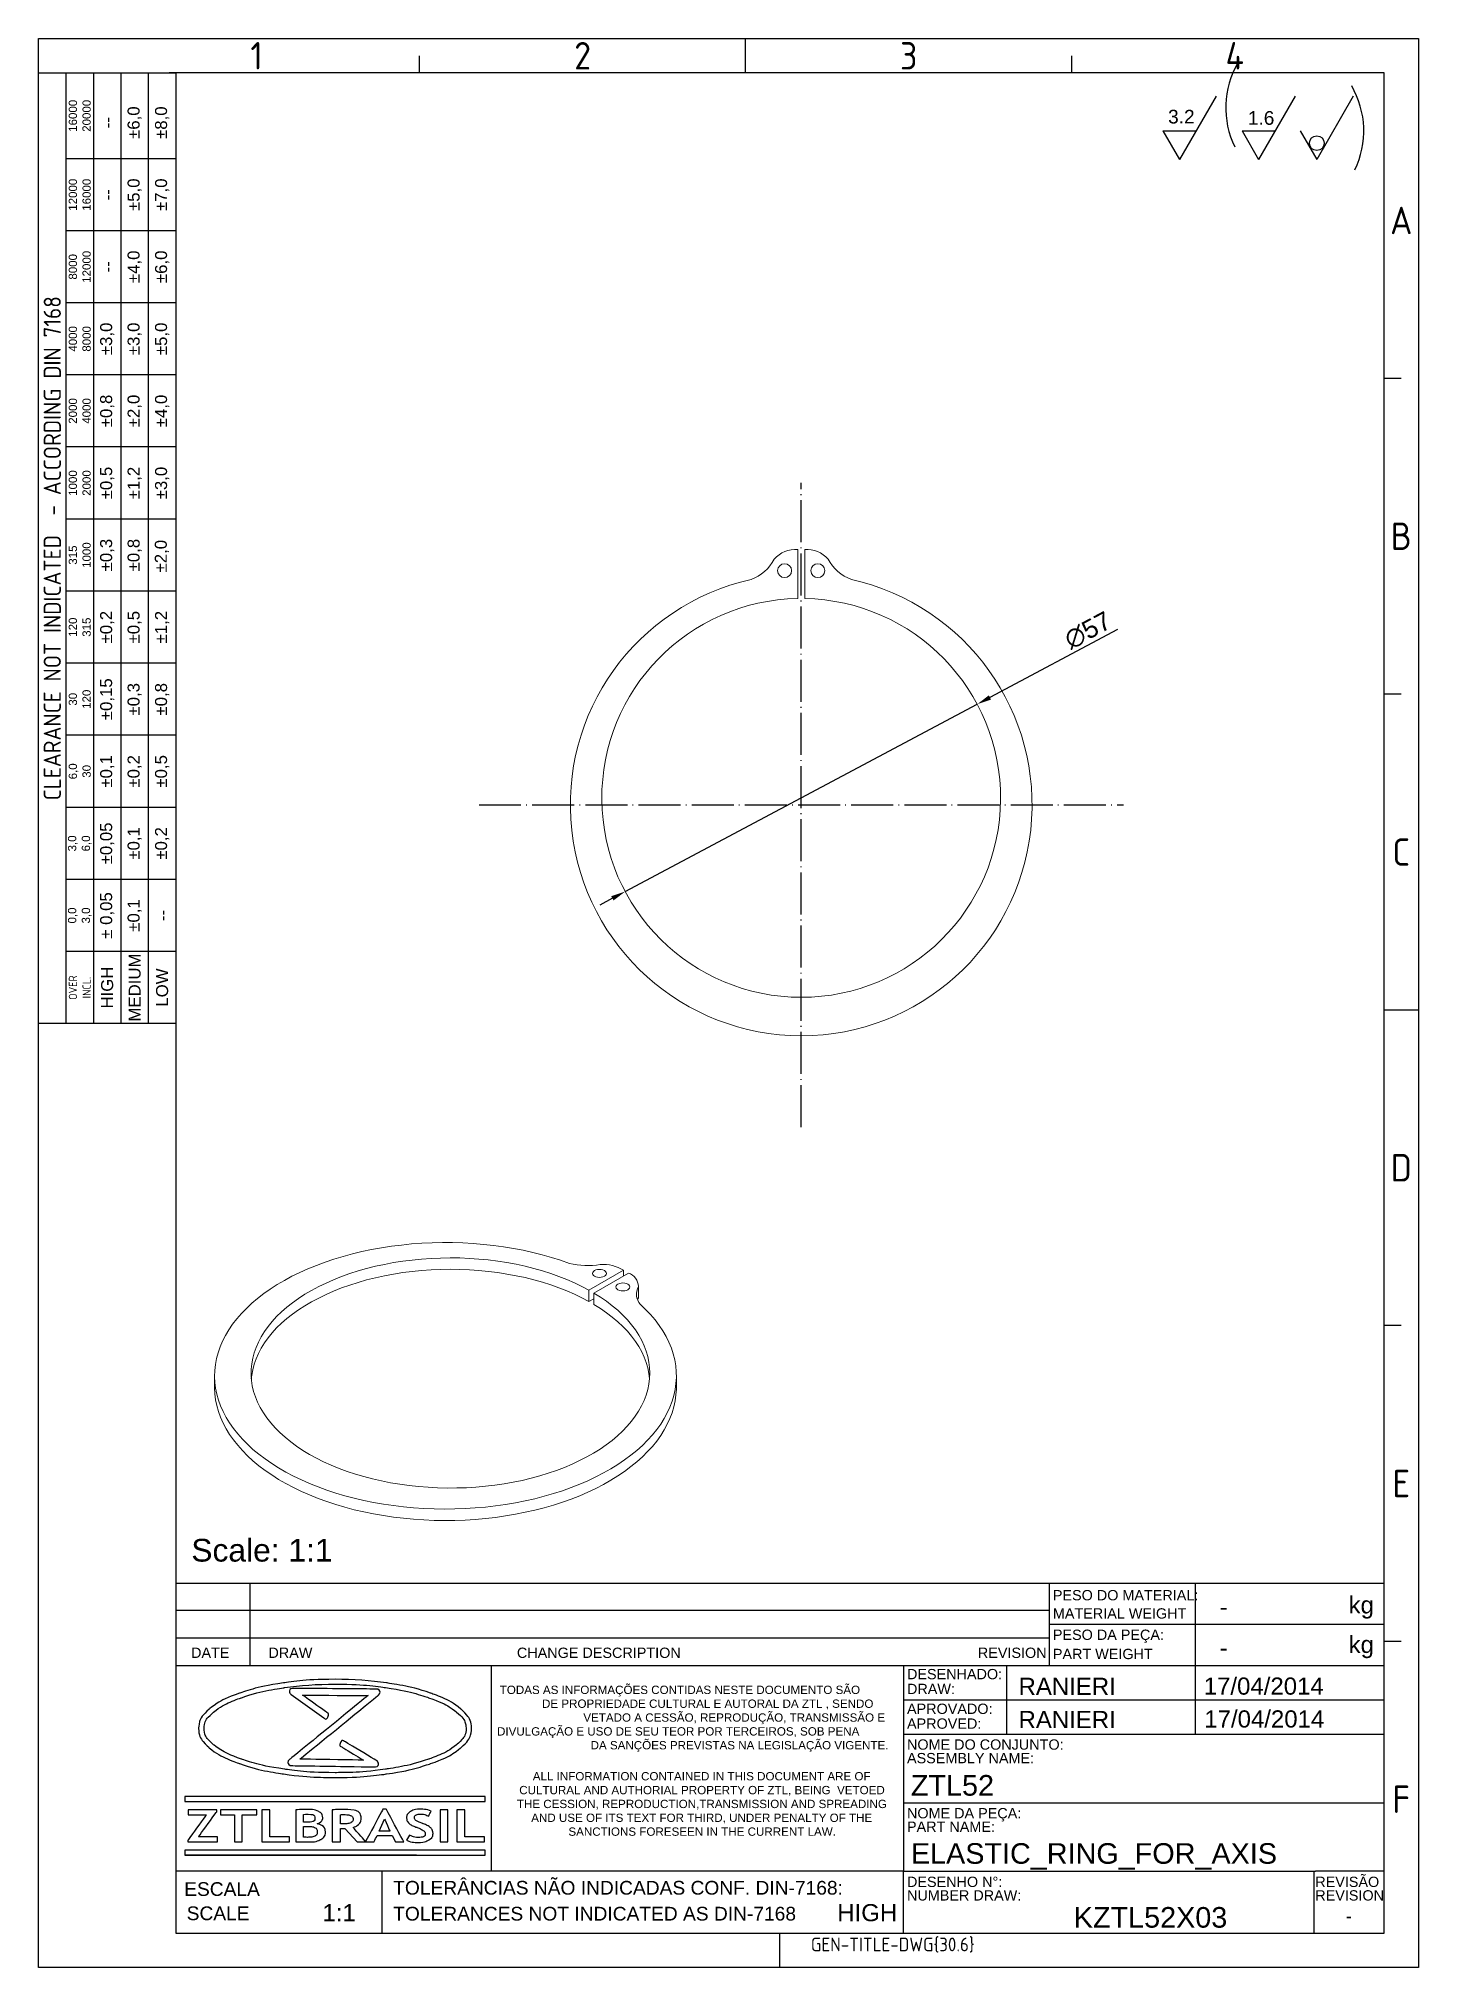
# Model space of a CAD drawing. Header units: millimetres. Extents: x 4337 to 4534, y 1258 to 1534.
import ezdxf
from ezdxf.enums import TextEntityAlignment as Align

# ---------------------------------------------------------------- set-up
doc = ezdxf.new("R2010")
doc.units = ezdxf.units.MM
doc.linetypes.add('ACAD_ISO02W100', pattern=[15, 12, -3])
doc.linetypes.add('ACAD_ISO04W100', pattern=[30, 24, -3, 0, -3])
for name, color, linetype, lineweight in [('AM_4', 1, 'ACAD_ISO04W100', 25), ('AM_5', 5, 'Continuous', 25), ('AM_8', 40, 'ACAD_ISO02W100', 35)]:
    doc.layers.add(name, color=color, linetype=linetype, lineweight=lineweight)
doc.layers.add('Camada 1', color=7, linetype='Continuous')
doc.styles.add('ACISOTS', font='isocp.shx', dxfattribs={"height": 1})
doc.styles.get("Standard").update_dxf_attribs({"font": 'arial.ttf'})
doc.dimstyles.new('ISO-25', dxfattribs={"dimscale": 0.75, "dimtxt": 3.5, "dimasz": 2.75, "dimexe": 1.25, "dimexo": 0.625, "dimtad": 1, "dimtxsty": 'Standard', "dimcen": 2.5, "dimadec": 0, "dimazin": 0, "dimtfac": 1, "dimtmove": 0, "dimatfit": 3, "dimfxl": 1, "dimarcsym": 0})

msp = doc.modelspace()

# ---------------------------------------------------------------- texts
at = {"color": 135, "lineweight": 25, "style": 'ACISOTS'}
for s, p in [('1', (4367.781, 1531.393)), ('2', (4414.389, 1531.393)), ('3', (4460.997, 1531.393)), ('4', (4507.606, 1531.393)), ('A', (4531.4, 1507.843)), ('B', (4531.4, 1462.707)), ('C', (4531.4, 1417.571)), ('D', (4531.4, 1372.434)), ('E', (4531.4, 1327.298)), ('F', (4531.4, 1282.161))]:
    msp.add_text(s, height=3.925, dxfattribs=at).set_placement(p, align=Align.MIDDLE)
for s, height, p in [('PESO DO MATERIAL:', 1.47184, (4481.604, 1310.595)), ('kg', 2.4531, (4523.877, 1308.714)), ('MATERIAL WEIGHT', 1.47184, (4481.604, 1307.988)), ('PESO DA PEÇA:', 1.47184, (4481.604, 1304.938)), ('kg', 2.4531, (4523.877, 1303.054)), ('DATE', 1.4718, (4358.425, 1302.364)), ('DRAW', 1.4718, (4369.482, 1302.364)), ('CHANGE DESCRIPTION', 1.47184, (4404.996, 1302.364)), ('REVISION', 1.4718, (4470.884, 1302.364)), ('PART WEIGHT', 1.47184, (4481.604, 1302.192)), ('DESENHADO:', 1.4718, (4460.755, 1299.314)), ('DRAW:', 1.4718, (4460.755, 1297.196)), ('APROVADO:', 1.4718, (4460.755, 1294.357)), ('APROVED:', 1.4718, (4460.755, 1292.24)), ('NOME DO CONJUNTO:', 1.47184, (4460.755, 1289.245)), ('ASSEMBLY NAME:', 1.47184, (4460.755, 1287.307)), ('NOME DA PEÇA:', 1.47184, (4460.755, 1279.432)), ('PART NAME:', 1.4718, (4460.755, 1277.494)), ('DESENHO N%%d:', 1.47184, (4460.755, 1269.62)), ('REVISÃO', 1.4718, (4519.112, 1269.62)), ('ESCALA', 1.9625, (4357.441, 1268.343)), ('TOLERÂNCIAS NÃO INDICADAS CONF. DIN-7168:', 1.96246, (4387.313, 1268.526)), ('NUMBER DRAW:', 1.47184, (4460.755, 1267.682)), ('REVISION', 1.4718, (4519.112, 1267.682)), ('SCALE', 1.9625, (4357.795, 1264.876)), ('TOLERANCES NOT INDICATED AS DIN-7168', 1.96246, (4387.313, 1264.822))]:
    msp.add_text(s, height=height).set_placement(p)
at = {"color": 135, "lineweight": 25, "attachment_point": 5, "rotation": 90}
for s, insert, char_height, width in [('16000\\P20000', (4342.514, 1522.807), 1.1775, 12.26534), ('--', (4346.439, 1521.826), 1.7171, 10.30289), ('±6,0', (4350.364, 1521.826), 1.7171, 10.30289), ('±8,0', (4354.289, 1521.826), 1.7171, 10.30289), ('12000\\P16000', (4342.514, 1511.523), 1.1775, 10.30289), ('±5,0', (4350.364, 1511.523), 1.7171, 10.30289), ('±7,0', (4354.289, 1511.523), 1.7171, 10.30289), ('--', (4346.439, 1511.523), 1.7171, 10.30289), ('8000\\P12000', (4342.514, 1501.22), 1.1775, 10.30289), ('±4,0', (4350.364, 1501.22), 1.7171, 10.30289), ('±6,0', (4354.289, 1501.22), 1.7171, 10.30289), ('--', (4346.439, 1501.22), 1.7171, 10.30289), ('{\\Fisocp.shx|c0;CLEARANCE NOT INDICATED  - ACCORDING DIN 7168}', (4338.589, 1460.99), 2.45307, 135.90001), ('4000\\P8000', (4342.514, 1490.917), 1.1775, 10.30289), ('±3,0', (4346.439, 1490.917), 1.7171, 10.30289), ('±3,0', (4350.364, 1490.917), 1.7171, 10.30289), ('±5,0', (4354.289, 1490.917), 1.7171, 10.30289), ('2000\\P4000', (4342.514, 1480.614), 1.1775, 10.30289), ('±0,8', (4346.439, 1480.614), 1.7171, 10.30289), ('±2,0', (4350.364, 1480.614), 1.7171, 10.30289), ('±4,0', (4354.289, 1480.614), 1.7171, 10.30289), ('±0,5', (4346.439, 1470.311), 1.7171, 10.30289), ('±1,2', (4350.364, 1470.311), 1.7171, 10.30289), ('±3,0', (4354.289, 1470.311), 1.7171, 10.30289), ('1000\\P2000', (4342.514, 1470.311), 1.1775, 10.30289), ('315\\P1000', (4342.514, 1460.009), 1.1775, 10.30289), ('±0,3', (4346.439, 1460.009), 1.7171, 10.30289), ('±0,8', (4350.364, 1460.009), 1.7171, 10.30289), ('±2,0', (4354.256, 1459.854), 1.7171, 10.30289), ('120\\P315', (4342.514, 1449.706), 1.1775, 10.30289), ('±0,2', (4346.439, 1449.706), 1.7171, 10.30289), ('±0,5', (4350.364, 1449.706), 1.7171, 10.30289), ('±1,2', (4354.289, 1449.706), 1.7171, 10.30289), ('±0,15', (4346.439, 1439.403), 1.7171, 10.30289), ('30\\P120', (4342.514, 1439.403), 1.1775, 10.30289), ('±0,3', (4350.364, 1439.403), 1.7171, 10.30289), ('±0,8', (4354.289, 1439.403), 1.7171, 10.30289), ('±0,1', (4346.439, 1429.1), 1.7171, 10.30289), ('±0,2', (4350.364, 1429.1), 1.7171, 10.30289), ('±0,5', (4354.289, 1429.1), 1.7171, 10.30289), ('6,0\\P30', (4342.514, 1429.1), 1.1775, 10.30289), ('±0,05', (4346.439, 1418.797), 1.7171, 10.30289), ('±0,1', (4350.364, 1418.797), 1.7171, 10.30289), ('±0,2', (4354.289, 1418.797), 1.7171, 10.30289), ('3,0\\P6,0', (4342.514, 1418.797), 1.1775, 10.30289), ('± 0,05', (4346.439, 1408.494), 1.7171, 10.30289), ('0,0\\P3,0', (4342.514, 1408.494), 1.1775, 10.30289), ('\\pt4.79529;±0,1', (4350.364, 1408.494), 1.71715, 10.30289), ('--', (4354.289, 1408.494), 1.7171, 10.30289), ('HIGH', (4346.439, 1398.191), 1.7171, 10.30289), ('MEDIUM', (4350.364, 1398.191), 1.7171, 10.30289), ('LOW', (4354.289, 1398.191), 1.7171, 10.30289), ('{\\Fisocp.shx|c0;OVER\\PINCL.}', (4342.514, 1398.191), 1.17747, 10.30289)]:
    msp.add_mtext(s, dxfattribs=dict(at, insert=insert, char_height=char_height, width=width))
at = {"ltscale": 0.25, "insert": (4358.457, 1319.386), "char_height": 3.25, "attachment_point": 1}
msp.add_mtext_dynamic_manual_height_columns('Scale: 1:1', width=26.74894, gutter_width=12.5, heights=[0], dxfattribs=at)
at = {"linetype": 'Continuous', "char_height": 1.18729, "attachment_point": 1}
for s, width, gutter_width, heights, insert in [('\\pi1.3835;TODAS AS INFORMAÇÕES CONTIDAS NESTE DOCUMENTO SÃO \\P\\pi7.4287;DE PROPRIEDADE CULTURAL E AUTORAL DA ZTL , SENDO \\P\\pi13.334;VETADO A CESSÃO, REPRODUÇÃO, TRANSMISSÃO E \\P\\pi0.99825;DIVULGAÇÃO E USO DE SEU TEOR POR TERCEIROS, SOB PENA \\P\\pi14.37;DA SANÇÕES PREVISTAS NA LEGISLAÇÃO VIGENTE.', 57.54943, 0, [13.028], (4401.157, 1298.395)), ('\\pi2.5421;ALL INFORMATION CONTAINED IN THIS DOCUMENT ARE OF \\P\\pi0.60571;CULTURAL AND AUTHORIAL PROPERTY OF ZTL, BEING  VETOED \\P\\pi0.27001;THE CESSION, REPRODUCTION,TRANSMISSION AND SPREADING \\P\\pi2.3178;AND USE OF ITS TEXT FOR THIRD, UNDER PENALTY OF THE \\P\\pi7.6351;SANCTIONS FORESEEN IN THE CURRENT LAW.', 53.29567, 12.5, [0], (4404.722, 1286.044))]:
    msp.add_mtext_dynamic_manual_height_columns(s, width=width, gutter_width=gutter_width, heights=heights, dxfattribs=dict(at, insert=insert))
for p in [(4505.458, 1309.662), (4505.458, 1303.824)]:
    msp.add_attdef('-', text='', height=2.453).set_placement(p, align=Align.MIDDLE_LEFT)
for tag, p, height in [('RANIERI', (4476.7, 1297.081), 2.453), ('17/04/2014', (4503.17, 1297.109), 2.453), ('RANIERI', (4476.698, 1292.333), 2.453), ('17/04/2014', (4503.248, 1292.415), 2.453), ('ZTL52', (4461.31, 1282.676), 2.944), ('ELASTIC_RING_FOR_AXIS', (4461.31, 1272.938), 2.944), ('KZTL52X03', (4484.591, 1263.805), 2.944)]:
    msp.add_attdef(tag, p, '', height=height)
for tag, height, p in [('1:1', 2.453, (4379.581, 1265.949)), ('HIGH', 2.453, (4455.069, 1265.949)), ('-', 1.919, (4523.902, 1265.47))]:
    msp.add_attdef(tag, text='', height=height).set_placement(p, align=Align.MIDDLE_CENTER)
at = {"color": 135, "style": 'ACISOTS'}
msp.add_attdef('GEN-TITLE-DWG{30.6}', (4447.018, 1260.423), '', height=1.962, dxfattribs=at)
at = {"layer": 'AM_5', "char_height": 1.9519, "attachment_point": 1}
for s, insert in [('3.2', (4498.076, 1523.661)), ('1.6', (4509.476, 1523.473))]:
    msp.add_mtext_dynamic_manual_height_columns(s, width=18.23779, gutter_width=12.5, heights=[0], dxfattribs=dict(at, insert=insert))

# ---------------------------------------------------------------- blocks, each defined once
blk = doc.blocks.new('*D106')
at = {"layer": 'AM_5', "color": 0, "lineweight": -2, "ltscale": 0.25, "transparency": 16777216}
for p, q in [((4490.84, 1449.36), (4472.61, 1439.66)), ((4420.47, 1411.91), (4470.79, 1438.69)), ((4418.65, 1410.95), (4416.83, 1409.98))]:
    blk.add_line(p, q, dxfattribs=at)
at = {"layer": 'AM_5', "color": 0, "ltscale": 0.25, "transparency": 16777216}
for points in [[(4472.45, 1439.96), (4472.77, 1439.35), (4470.79, 1438.69)], [(4418.49, 1411.25), (4418.81, 1410.64), (4420.47, 1411.91)]]:
    blk.add_solid(points, dxfattribs=at)
at = {"layer": 'Defpoints', "color": 0, "ltscale": 0.25, "transparency": 16777216}
for p in [(4470.79, 1438.69), (4420.47, 1411.91)]:
    blk.add_point(p, dxfattribs=at)
at = {"layer": 'AM_5', "color": 0, "ltscale": 0.25, "transparency": 16777216, "insert": (4486.62, 1449.24), "char_height": 2.625, "attachment_point": 5, "rotation": 28.0177}
blk.add_mtext('∅57', dxfattribs=at)

# ---------------------------------------------------------------- dimensions: what is measured, and where the dimension line sits
at = {"layer": 'AM_5', "ltscale": 0.25}
dim = msp.add_diameter_dim_2p(p1=(4420.473, 1411.914), p2=(4470.792, 1438.69), dimstyle='ISO-25', dxfattribs=at)
dim.commit()
dim.dimension.update_dxf_attribs({"geometry": '*D106', "text_midpoint": (4487.503, 1447.581), "dimtype": 163})

# ---------------------------------------------------------------- linework, layer by layer
at = {"color": 135, "lineweight": 25}
for p, q in [((4336.627, 1258.121), (4336.627, 1533.846)), ((4336.627, 1533.846), (4533.853, 1533.846)), ((4437.693, 1528.94), (4437.693, 1533.846)), ((4533.853, 1533.846), (4533.853, 1258.121)), ((4391.085, 1528.94), (4391.085, 1531.393)), ((4484.301, 1528.94), (4484.301, 1531.393)), ((4340.552, 1393.04), (4340.552, 1528.94)), ((4344.476, 1528.94), (4344.476, 1393.04)), ((4348.401, 1528.94), (4348.401, 1393.04)), ((4352.326, 1393.04), (4352.326, 1528.94)), ((4356.251, 1516.674), (4340.552, 1516.674)), ((4356.251, 1506.372), (4340.552, 1506.372)), ((4356.251, 1496.069), (4340.552, 1496.069)), ((4356.251, 1485.766), (4340.552, 1485.766)), ((4531.4, 1485.275), (4528.947, 1485.275)), ((4356.251, 1475.463), (4340.552, 1475.463)), ((4356.251, 1465.16), (4340.552, 1465.16)), ((4356.251, 1454.857), (4340.552, 1454.857)), ((4356.251, 1444.554), (4340.552, 1444.554)), ((4531.4, 1440.139), (4528.947, 1440.139)), ((4356.251, 1434.251), (4340.552, 1434.251)), ((4356.251, 1423.948), (4340.552, 1423.948)), ((4356.251, 1413.646), (4340.552, 1413.646)), ((4356.251, 1403.343), (4340.552, 1403.343)), ((4528.947, 1395.002), (4533.853, 1395.002)), ((4531.4, 1349.866), (4528.947, 1349.866)), ((4531.4, 1304.729), (4528.947, 1304.729)), ((4442.599, 1258.121), (4442.599, 1263.027)), ((4533.853, 1258.121), (4336.627, 1258.121))]:
    msp.add_line(p, q, dxfattribs=at)
for p, q in [((4528.947, 1528.94), (4355.27, 1528.94)), ((4356.251, 1528.94), (4356.251, 1263.027)), ((4528.947, 1263.027), (4528.947, 1528.94)), ((4356.251, 1313.07), (4528.947, 1313.07)), ((4356.251, 1313.07), (4356.251, 1263.027)), ((4356.251, 1313.07), (4481.11, 1313.07)), ((4366.852, 1301.295), (4366.852, 1313.07)), ((4481.11, 1301.295), (4481.11, 1313.07)), ((4501.963, 1313.07), (4501.963, 1307.182)), ((4528.947, 1263.027), (4528.947, 1313.07)), ((4481.11, 1309.145), (4356.251, 1309.145)), ((4481.11, 1307.182), (4528.947, 1307.182)), ((4501.963, 1307.182), (4501.963, 1301.295)), ((4356.251, 1305.22), (4481.11, 1305.22)), ((4356.251, 1301.295), (4460.261, 1301.295)), ((4401.322, 1301.295), (4401.322, 1271.858)), ((4460.261, 1301.295), (4460.261, 1282.652)), ((4460.261, 1301.295), (4528.947, 1301.295)), ((4474.98, 1301.295), (4474.98, 1291.483)), ((4501.963, 1301.295), (4501.963, 1291.483)), ((4460.261, 1296.389), (4528.947, 1296.389)), ((4460.261, 1291.483), (4528.947, 1291.483)), ((4460.261, 1282.652), (4460.261, 1271.858)), ((4460.261, 1281.67), (4528.947, 1281.67)), ((4460.261, 1271.858), (4356.251, 1271.858)), ((4385.688, 1271.858), (4385.688, 1263.027)), ((4460.261, 1263.027), (4460.261, 1271.858)), ((4460.261, 1271.858), (4519.135, 1271.858)), ((4518.893, 1271.858), (4518.893, 1263.027)), ((4528.947, 1271.858), (4519.135, 1271.858)), ((4356.251, 1263.027), (4528.947, 1263.027)), ((4356.251, 1263.027), (4528.947, 1263.027))]:
    msp.add_line(p, q)
at = {"color": 7, "linetype": 'Continuous', "lineweight": 15}
for p, q in [((4445.133, 1453.797), (4445.133, 1460.797)), ((4446.133, 1460.797), (4446.133, 1453.797)), ((4415.294, 1354.934), (4420.244, 1357.792)), ((4420.951, 1357.384), (4416.001, 1354.526)), ((4420.244, 1357.792), (4420.244, 1356.976)), ((4415.294, 1354.934), (4415.294, 1353.301)), ((4416.001, 1354.526), (4416.001, 1352.893)), ((4422.24, 1353.585), (4422.353, 1353.827)), ((4422.353, 1355.46), (4422.353, 1353.827)), ((4422.353, 1353.827), (4422.362, 1353.981)), ((4422.362, 1353.981), (4422.362, 1355.614)), ((4415.294, 1353.301), (4416.001, 1353.71)), ((4361.791, 1342.69), (4361.791, 1341.057)), ((4427.791, 1341.057), (4427.791, 1342.69))]:
    msp.add_line(p, q, dxfattribs=at)
at = {"color": 135, "lineweight": 25}
msp.add_lwpolyline([(4356.251, 1528.94), (4356.251, 1393.04), (4336.627, 1393.04), (4336.627, 1528.94)], close=True, dxfattribs=at)
at = {"color": 7, "linetype": 'Continuous', "lineweight": 15, "flags": 128}
for points in [[(4412.499, 1358.765), (4411.239, 1359.205), (4409.947, 1359.613), (4408.624, 1359.986), (4407.274, 1360.325), (4405.899, 1360.629), (4404.502, 1360.897), (4403.086, 1361.129), (4401.653, 1361.324), (4400.206, 1361.482), (4398.749, 1361.603), (4397.283, 1361.686), (4395.813, 1361.732), (4394.341, 1361.739), (4392.869, 1361.708), (4391.402, 1361.64), (4389.941, 1361.534), (4388.49, 1361.39), (4387.051, 1361.209), (4385.628, 1360.992), (4384.223, 1360.737), (4382.839, 1360.447), (4381.479, 1360.122), (4380.145, 1359.762), (4378.841, 1359.368), (4377.568, 1358.94), (4376.33, 1358.481), (4375.128, 1357.99), (4373.965, 1357.468), (4372.844, 1356.917), (4371.767, 1356.338), (4370.735, 1355.731), (4369.751, 1355.099), (4368.818, 1354.442), (4367.935, 1353.761), (4367.107, 1353.059), (4366.333, 1352.336), (4365.616, 1351.593), (4364.957, 1350.833), (4364.358, 1350.057), (4363.819, 1349.266), (4363.342, 1348.462), (4362.927, 1347.646), (4362.576, 1346.821), (4362.289, 1345.987), (4362.066, 1345.147), (4361.909, 1344.302), (4361.817, 1343.453), (4361.791, 1342.604), (4361.831, 1341.754), (4361.936, 1340.906), (4362.106, 1340.062), (4362.342, 1339.223), (4362.642, 1338.391), (4363.006, 1337.567), (4363.434, 1336.754), (4363.924, 1335.952), (4364.475, 1335.164), (4365.087, 1334.391), (4365.758, 1333.634), (4366.486, 1332.896), (4367.271, 1332.177), (4368.111, 1331.479), (4369.004, 1330.803), (4369.948, 1330.151), (4370.942, 1329.523), (4371.983, 1328.922), (4373.069, 1328.349), (4374.199, 1327.804), (4375.37, 1327.288), (4376.579, 1326.803), (4377.825, 1326.35), (4379.104, 1325.93), (4380.415, 1325.542), (4381.754, 1325.189), (4383.119, 1324.871), (4384.508, 1324.588), (4385.917, 1324.341), (4387.343, 1324.131), (4388.785, 1323.958), (4390.238, 1323.822), (4391.7, 1323.723), (4393.169, 1323.663), (4394.641, 1323.64), (4396.113, 1323.655), (4397.582, 1323.708), (4399.046, 1323.799), (4400.502, 1323.927), (4401.946, 1324.093), (4403.376, 1324.296), (4404.788, 1324.535), (4406.181, 1324.81), (4407.551, 1325.122), (4408.896, 1325.468), (4410.213, 1325.848), (4411.499, 1326.262), (4412.752, 1326.708), (4413.969, 1327.187), (4415.147, 1327.696), (4416.286, 1328.235), (4417.381, 1328.803), (4418.432, 1329.399), (4419.435, 1330.021), (4420.39, 1330.668), (4421.293, 1331.339), (4422.144, 1332.033), (4422.94, 1332.748), (4423.68, 1333.482), (4424.363, 1334.235), (4424.987, 1335.005), (4425.55, 1335.791), (4426.053, 1336.589), (4426.493, 1337.401), (4426.87, 1338.222), (4427.184, 1339.053), (4427.433, 1339.89), (4427.616, 1340.734), (4427.735, 1341.581), (4427.788, 1342.43), (4427.775, 1343.28), (4427.697, 1344.129), (4427.553, 1344.975), (4427.343, 1345.816), (4427.07, 1346.651), (4426.731, 1347.479), (4426.33, 1348.296), (4425.865, 1349.103), (4425.339, 1349.897), (4424.751, 1350.676), (4424.104, 1351.44), (4423.399, 1352.186), (4422.637, 1352.913)], [(4416.001, 1354.526), (4416.928, 1353.944), (4417.806, 1353.338), (4418.633, 1352.707), (4419.406, 1352.054), (4420.123, 1351.381), (4420.784, 1350.688), (4421.387, 1349.978), (4421.929, 1349.252), (4422.411, 1348.512), (4422.83, 1347.759), (4423.187, 1346.996), (4423.479, 1346.223), (4423.707, 1345.444), (4423.869, 1344.659), (4423.967, 1343.87), (4423.998, 1343.08), (4423.963, 1342.289), (4423.863, 1341.501), (4423.697, 1340.716), (4423.467, 1339.936), (4423.171, 1339.164), (4422.812, 1338.401), (4422.389, 1337.649), (4421.905, 1336.91), (4421.359, 1336.184), (4420.754, 1335.475), (4420.09, 1334.783), (4419.37, 1334.111), (4418.594, 1333.459), (4417.766, 1332.83), (4416.885, 1332.224), (4415.956, 1331.643), (4414.979, 1331.089), (4413.957, 1330.563), (4412.892, 1330.065), (4411.787, 1329.598), (4410.645, 1329.162), (4409.468, 1328.758), (4408.258, 1328.387), (4407.019, 1328.05), (4405.753, 1327.748), (4404.464, 1327.481), (4403.154, 1327.25), (4401.826, 1327.056), (4400.484, 1326.899), (4399.13, 1326.78), (4397.768, 1326.698), (4396.4, 1326.654), (4395.031, 1326.648), (4393.662, 1326.68), (4392.298, 1326.75), (4390.941, 1326.857), (4389.594, 1327.003), (4388.262, 1327.185), (4386.946, 1327.404), (4385.649, 1327.659), (4384.376, 1327.95), (4383.128, 1328.276), (4381.909, 1328.636), (4380.721, 1329.03), (4379.567, 1329.456), (4378.45, 1329.914), (4377.373, 1330.402), (4376.337, 1330.919), (4375.345, 1331.465), (4374.4, 1332.037), (4373.504, 1332.635), (4372.659, 1333.257), (4371.866, 1333.902), (4371.128, 1334.568), (4370.446, 1335.254), (4369.822, 1335.957), (4369.258, 1336.678), (4368.754, 1337.413), (4368.311, 1338.161), (4367.932, 1338.921), (4367.616, 1339.69), (4367.365, 1340.468), (4367.178, 1341.251), (4367.057, 1342.038), (4367.002, 1342.829), (4367.012, 1343.619), (4367.088, 1344.409), (4367.23, 1345.195), (4367.437, 1345.977), (4367.709, 1346.752), (4368.046, 1347.518), (4368.445, 1348.274), (4368.907, 1349.019), (4369.43, 1349.749), (4370.014, 1350.465), (4370.657, 1351.163), (4371.356, 1351.843), (4372.112, 1352.502), (4372.922, 1353.14), (4373.783, 1353.754), (4374.695, 1354.344), (4375.655, 1354.908), (4376.661, 1355.445), (4377.71, 1355.953), (4378.801, 1356.432), (4379.93, 1356.879), (4381.094, 1357.295), (4382.293, 1357.678), (4383.521, 1358.028), (4384.778, 1358.343), (4386.059, 1358.622), (4387.361, 1358.866), (4388.683, 1359.074), (4390.021, 1359.244), (4391.371, 1359.378), (4392.73, 1359.473), (4394.096, 1359.531), (4395.465, 1359.551), (4396.835, 1359.533), (4398.201, 1359.477), (4399.561, 1359.383), (4400.911, 1359.252), (4402.249, 1359.083), (4403.572, 1358.877), (4404.876, 1358.635), (4406.158, 1358.357), (4407.415, 1358.044), (4408.645, 1357.696), (4409.845, 1357.314), (4411.012, 1356.9), (4412.142, 1356.454), (4413.235, 1355.977), (4414.286, 1355.47), (4415.294, 1354.934)], [(4367.033, 1342.282), (4367.088, 1342.776), (4367.23, 1343.562), (4367.437, 1344.344), (4367.709, 1345.118), (4368.046, 1345.885), (4368.445, 1346.641), (4368.907, 1347.386), (4369.43, 1348.116), (4370.014, 1348.832), (4370.657, 1349.53), (4371.356, 1350.21), (4372.112, 1350.869), (4372.922, 1351.507), (4373.783, 1352.121), (4374.695, 1352.711), (4375.655, 1353.275), (4376.661, 1353.812), (4377.71, 1354.32), (4378.801, 1354.799), (4379.93, 1355.246), (4381.094, 1355.662), (4382.293, 1356.045), (4383.521, 1356.395), (4384.778, 1356.71), (4386.059, 1356.989), (4387.361, 1357.233), (4388.683, 1357.441), (4390.021, 1357.611), (4391.371, 1357.745), (4392.73, 1357.84), (4394.096, 1357.898), (4395.465, 1357.918), (4396.835, 1357.9), (4398.201, 1357.844), (4399.561, 1357.75), (4400.911, 1357.618), (4402.249, 1357.45), (4403.572, 1357.244), (4404.876, 1357.002), (4406.158, 1356.724), (4407.415, 1356.41), (4408.645, 1356.063), (4409.845, 1355.681), (4411.012, 1355.267), (4412.142, 1354.821), (4413.235, 1354.344), (4414.286, 1353.837), (4415.294, 1353.301)], [(4416.086, 1356.921), (4416.292, 1356.83), (4416.532, 1356.772), (4416.79, 1356.753), (4417.047, 1356.772), (4417.288, 1356.83), (4417.494, 1356.921), (4417.652, 1357.04), (4417.751, 1357.179), (4417.785, 1357.327), (4417.751, 1357.476), (4417.652, 1357.615), (4417.494, 1357.734), (4417.288, 1357.825), (4417.047, 1357.882), (4416.79, 1357.902), (4416.532, 1357.882), (4416.292, 1357.825), (4416.086, 1357.734), (4415.927, 1357.615), (4415.828, 1357.476), (4415.794, 1357.327), (4415.828, 1357.179), (4415.927, 1357.04), (4416.086, 1356.921)], [(4420.85, 1355.796), (4420.644, 1355.888), (4420.403, 1355.945), (4420.146, 1355.965), (4419.888, 1355.945), (4419.648, 1355.888), (4419.442, 1355.796), (4419.284, 1355.677), (4419.184, 1355.539), (4419.15, 1355.39), (4419.184, 1355.241), (4419.284, 1355.102), (4419.442, 1354.983), (4419.648, 1354.892), (4419.888, 1354.835), (4420.146, 1354.815), (4420.403, 1354.835), (4420.644, 1354.892), (4420.85, 1354.983), (4421.008, 1355.102), (4421.108, 1355.241), (4421.141, 1355.39), (4421.108, 1355.539), (4421.008, 1355.677), (4420.85, 1355.796)], [(4416.001, 1352.893), (4416.928, 1352.311), (4417.806, 1351.704), (4418.633, 1351.074), (4419.406, 1350.421), (4420.123, 1349.748), (4420.784, 1349.055), (4421.387, 1348.345), (4421.929, 1347.619), (4422.411, 1346.879), (4422.83, 1346.126), (4423.187, 1345.363), (4423.479, 1344.59), (4423.707, 1343.811), (4423.869, 1343.026), (4423.963, 1342.282)], [(4361.791, 1341.057), (4361.791, 1340.97), (4361.831, 1340.121), (4361.936, 1339.273), (4362.106, 1338.429), (4362.342, 1337.59), (4362.642, 1336.758), (4363.006, 1335.934), (4363.434, 1335.121), (4363.924, 1334.319), (4364.475, 1333.531), (4365.087, 1332.758), (4365.758, 1332.001), (4366.486, 1331.263), (4367.271, 1330.544), (4368.111, 1329.845), (4369.004, 1329.17), (4369.948, 1328.517), (4370.942, 1327.89), (4371.983, 1327.289), (4373.069, 1326.716), (4374.199, 1326.171), (4375.37, 1325.655), (4376.579, 1325.17), (4377.825, 1324.717), (4379.104, 1324.297), (4380.415, 1323.909), (4381.754, 1323.556), (4383.119, 1323.238), (4384.508, 1322.955), (4385.917, 1322.708), (4387.343, 1322.498), (4388.785, 1322.325), (4390.238, 1322.189), (4391.7, 1322.09), (4393.169, 1322.03), (4394.641, 1322.007), (4396.113, 1322.022), (4397.582, 1322.075), (4399.046, 1322.166), (4400.502, 1322.294), (4401.946, 1322.46), (4403.376, 1322.663), (4404.788, 1322.902), (4406.181, 1323.177), (4407.551, 1323.488), (4408.896, 1323.835), (4410.213, 1324.215), (4411.499, 1324.629), (4412.752, 1325.075), (4413.969, 1325.554), (4415.147, 1326.063), (4416.286, 1326.602), (4417.381, 1327.17), (4418.432, 1327.766), (4419.435, 1328.388), (4420.39, 1329.035), (4421.293, 1329.706), (4422.144, 1330.4), (4422.94, 1331.115), (4423.68, 1331.849), (4424.363, 1332.602), (4424.987, 1333.372), (4425.55, 1334.157), (4426.053, 1334.956), (4426.493, 1335.767), (4426.87, 1336.589), (4427.184, 1337.42), (4427.433, 1338.257), (4427.616, 1339.101), (4427.735, 1339.948), (4427.788, 1340.797), (4427.791, 1341.057)]]:
    msp.add_lwpolyline(points, dxfattribs=at)
at = {"color": 7, "linetype": 'Continuous', "lineweight": 15}
for centre in [(4443.259, 1457.786), (4448.006, 1457.786)]:
    msp.add_circle(centre, 0.996, dxfattribs=at)
for centre, radius, start, end in [((4436.284, 1462.341), 6.221, 290.50916, 332.13218), ((4444.82, 1456.774), 4.035, 85.55572, 138.7947), ((4446.445, 1456.774), 4.035, 41.2053, 94.44428), ((4454.981, 1462.341), 6.221, 207.86782, 249.49084), ((4445.633, 1424.302), 33, 102.54637, 77.45363), ((4445.633, 1425.302), 28.5, 91.00524, 88.99476), ((4415.084, 1368.901), 10.46, 255.6924, 280.05564), ((4417.286, 1352.883), 5.731, 58.93287, 93.7548), ((4420.287, 1355.426), 2.067, 0.92517, 71.26252), ((4424.334, 1354.391), 2.25, 151.64922, 221.06287)]:
    msp.add_arc(centre, radius, start, end, dxfattribs=at)
at = {"layer": 'AM_4', "ltscale": 0.25}
for p, q in [((4445.633, 1378.25), (4445.633, 1470.354)), ((4399.581, 1424.302), (4491.684, 1424.302))]:
    msp.add_line(p, q, dxfattribs=at)
at = {"layer": 'AM_5'}
for p, q in [((4504.932, 1525.608), (4499.715, 1516.572)), ((4516.23, 1525.608), (4511.013, 1516.572)), ((4524.538, 1525.608), (4519.321, 1516.572)), ((4497.343, 1520.679), (4502.086, 1520.679)), ((4497.343, 1520.679), (4499.715, 1516.572)), ((4508.642, 1520.679), (4513.385, 1520.679)), ((4508.642, 1520.679), (4511.013, 1516.572)), ((4516.95, 1520.679), (4519.321, 1516.572))]:
    msp.add_line(p, q, dxfattribs=at)
msp.add_circle((4519.33, 1518.899), 1.052, dxfattribs=at)
for centre, start, end in [((4519.087, 1523.941), 149.81687, 205.95777), ((4513.275, 1520.67), 334.04223, 30.18313)]:
    msp.add_arc(centre, 12.771, start, end, dxfattribs=at)
at = {"layer": 'AM_8', "color": 0, "linetype": 'Continuous'}
msp.add_line((4357.551, 1274.154), (4390.623, 1274.154), dxfattribs=at)
at = {"layer": 'Camada 1'}
for points, knots in [([(4379.008, 1299.307), (4381.612, 1299.307), (4384.101, 1299.125), (4386.375, 1298.795), (4386.375, 1298.795), (4388.738, 1298.452), (4390.869, 1297.949), (4392.657, 1297.325), (4392.657, 1297.325), (4394.492, 1296.684), (4395.973, 1295.911), (4396.985, 1295.046), (4396.985, 1295.046), (4397.97, 1294.204), (4398.515, 1293.273), (4398.515, 1292.288), (4398.515, 1292.288), (4398.515, 1291.303), (4397.97, 1290.371), (4396.985, 1289.529), (4396.985, 1289.529), (4395.973, 1288.664), (4394.492, 1287.891), (4392.657, 1287.251), (4392.657, 1287.251), (4390.869, 1286.627), (4388.738, 1286.123), (4386.375, 1285.78), (4386.375, 1285.78), (4384.101, 1285.45), (4381.612, 1285.268), (4379.008, 1285.268), (4379.008, 1285.268), (4376.403, 1285.268), (4373.914, 1285.45), (4371.64, 1285.78), (4371.64, 1285.78), (4369.277, 1286.123), (4367.146, 1286.627), (4365.358, 1287.251), (4365.358, 1287.251), (4363.523, 1287.891), (4362.043, 1288.664), (4361.03, 1289.529), (4361.03, 1289.529), (4360.045, 1290.371), (4359.5, 1291.303), (4359.5, 1292.288), (4359.5, 1292.288), (4359.5, 1293.273), (4360.045, 1294.204), (4361.03, 1295.046), (4361.03, 1295.046), (4362.043, 1295.911), (4363.523, 1296.684), (4365.358, 1297.325), (4365.358, 1297.325), (4367.146, 1297.949), (4369.277, 1298.452), (4371.64, 1298.795), (4371.64, 1298.795), (4373.914, 1299.125), (4376.403, 1299.307), (4379.008, 1299.307)], [0, 0, 0, 0, 0.0588235, 0.0588235, 0.0588235, 0.0882353, 0.1176471, 0.1176471, 0.1176471, 0.1470588, 0.1764706, 0.1764706, 0.1764706, 0.2058824, 0.2352941, 0.2352941, 0.2352941, 0.2647059, 0.2941176, 0.2941176, 0.2941176, 0.3235294, 0.3529412, 0.3529412, 0.3529412, 0.3823529, 0.4117647, 0.4117647, 0.4117647, 0.4411765, 0.4705882, 0.4705882, 0.4705882, 0.5, 0.5294118, 0.5294118, 0.5294118, 0.5588235, 0.5882353, 0.5882353, 0.5882353, 0.6176471, 0.6470588, 0.6470588, 0.6470588, 0.6764706, 0.7058824, 0.7058824, 0.7058824, 0.7352941, 0.7647059, 0.7647059, 0.7647059, 0.7941176, 0.8235294, 0.8235294, 0.8235294, 0.8529412, 0.8823529, 0.8823529, 0.8823529, 0.9411765, 1, 1, 1, 1]), ([(4379.008, 1298.615), (4376.449, 1298.615), (4374.007, 1298.437), (4371.781, 1298.114), (4371.781, 1298.114), (4369.467, 1297.779), (4367.385, 1297.289), (4365.643, 1296.681), (4365.643, 1296.681), (4363.948, 1296.089), (4362.582, 1295.391), (4361.652, 1294.623), (4361.652, 1294.623), (4360.769, 1293.894), (4360.281, 1293.105), (4360.281, 1292.288), (4360.281, 1292.288), (4360.281, 1291.471), (4360.769, 1290.681), (4361.652, 1289.953), (4361.652, 1289.953), (4362.582, 1289.185), (4363.948, 1288.486), (4365.643, 1287.894), (4365.643, 1287.894), (4367.385, 1287.286), (4369.467, 1286.796), (4371.781, 1286.461), (4371.781, 1286.461), (4374.007, 1286.138), (4376.449, 1285.96), (4379.008, 1285.96), (4379.008, 1285.96), (4381.567, 1285.96), (4384.008, 1286.138), (4386.235, 1286.461), (4386.235, 1286.461), (4388.548, 1286.796), (4390.63, 1287.286), (4392.372, 1287.894), (4392.372, 1287.894), (4394.067, 1288.486), (4395.433, 1289.185), (4396.363, 1289.953), (4396.363, 1289.953), (4397.246, 1290.681), (4397.734, 1291.471), (4397.734, 1292.288), (4397.734, 1292.288), (4397.734, 1293.105), (4397.246, 1293.894), (4396.363, 1294.623), (4396.363, 1294.623), (4395.433, 1295.391), (4394.067, 1296.089), (4392.372, 1296.681), (4392.372, 1296.681), (4390.63, 1297.289), (4388.548, 1297.779), (4386.234, 1298.114), (4386.234, 1298.114), (4384.008, 1298.437), (4381.566, 1298.615), (4379.008, 1298.615)], [0, 0, 0, 0, 0.0588235, 0.0588235, 0.0588235, 0.0882353, 0.1176471, 0.1176471, 0.1176471, 0.1470588, 0.1764706, 0.1764706, 0.1764706, 0.2058824, 0.2352941, 0.2352941, 0.2352941, 0.2647059, 0.2941176, 0.2941176, 0.2941176, 0.3235294, 0.3529412, 0.3529412, 0.3529412, 0.3823529, 0.4117647, 0.4117647, 0.4117647, 0.4411765, 0.4705882, 0.4705882, 0.4705882, 0.5, 0.5294118, 0.5294118, 0.5294118, 0.5588235, 0.5882353, 0.5882353, 0.5882353, 0.6176471, 0.6470588, 0.6470588, 0.6470588, 0.6764706, 0.7058824, 0.7058824, 0.7058824, 0.7352941, 0.7647059, 0.7647059, 0.7647059, 0.7941176, 0.8235294, 0.8235294, 0.8235294, 0.8529412, 0.8823529, 0.8823529, 0.8823529, 0.9411765, 1, 1, 1, 1]), ([(4377.385, 1293.782), (4377.385, 1293.782), (4372.712, 1297.131), (4372.712, 1297.131), (4372.712, 1297.131), (4372.364, 1297.381), (4372.505, 1298.013), (4372.915, 1298.01), (4372.915, 1298.01), (4372.915, 1298.01), (4384.985, 1297.913), (4384.985, 1297.913), (4384.985, 1297.913), (4385.381, 1297.91), (4385.528, 1297.312), (4385.205, 1297.049), (4385.205, 1297.049), (4385.205, 1297.049), (4373.968, 1287.894), (4373.968, 1287.894), (4373.968, 1287.894), (4373.968, 1287.894), (4383.075, 1287.748), (4383.075, 1287.748), (4383.075, 1287.748), (4383.075, 1287.748), (4380.012, 1289.593), (4380.012, 1289.593), (4380.012, 1289.593), (4379.811, 1289.715), (4379.609, 1289.836), (4379.785, 1290.257), (4379.785, 1290.257), (4379.96, 1290.678), (4380.162, 1290.557), (4380.363, 1290.435), (4380.363, 1290.435), (4380.363, 1290.435), (4384.955, 1287.669), (4384.955, 1287.669), (4384.955, 1287.669), (4385.331, 1287.442), (4385.198, 1286.768), (4384.775, 1286.775), (4384.775, 1286.775), (4384.775, 1286.775), (4372.706, 1286.969), (4372.706, 1286.969), (4372.706, 1286.969), (4372.31, 1286.975), (4372.166, 1287.57), (4372.488, 1287.833), (4372.488, 1287.833), (4372.488, 1287.833), (4383.713, 1296.978), (4383.713, 1296.978), (4383.713, 1296.978), (4383.713, 1296.978), (4374.358, 1297.053), (4374.358, 1297.053), (4374.358, 1297.053), (4374.358, 1297.053), (4377.789, 1294.595), (4377.789, 1294.595), (4377.789, 1294.595), (4377.98, 1294.458), (4378.171, 1294.321), (4377.969, 1293.914), (4377.969, 1293.914), (4377.767, 1293.508), (4377.576, 1293.645), (4377.385, 1293.782)], [0, 0, 0, 0, 0.0526316, 0.0526316, 0.0526316, 0.0789474, 0.1052632, 0.1052632, 0.1052632, 0.1315789, 0.1578947, 0.1578947, 0.1578947, 0.1842105, 0.2105263, 0.2105263, 0.2105263, 0.2368421, 0.2631579, 0.2631579, 0.2631579, 0.2894737, 0.3157895, 0.3157895, 0.3157895, 0.3421053, 0.3684211, 0.3684211, 0.3684211, 0.3947368, 0.4210526, 0.4210526, 0.4210526, 0.4473684, 0.4736842, 0.4736842, 0.4736842, 0.5, 0.5263158, 0.5263158, 0.5263158, 0.5526316, 0.5789474, 0.5789474, 0.5789474, 0.6052632, 0.6315789, 0.6315789, 0.6315789, 0.6578947, 0.6842105, 0.6842105, 0.6842105, 0.7105263, 0.7368421, 0.7368421, 0.7368421, 0.7631579, 0.7894737, 0.7894737, 0.7894737, 0.8157895, 0.8421053, 0.8421053, 0.8421053, 0.8684211, 0.8947368, 0.8947368, 0.8947368, 0.9473684, 1, 1, 1, 1]), ([(4357.635, 1282.559), (4357.635, 1282.559), (4400.381, 1282.559), (4400.381, 1282.559), (4400.381, 1282.559), (4400.381, 1282.559), (4400.465, 1282.559), (4400.465, 1282.559), (4400.465, 1282.559), (4400.465, 1282.559), (4400.465, 1282.475), (4400.465, 1282.475), (4400.465, 1282.475), (4400.465, 1282.475), (4400.465, 1281.919), (4400.465, 1281.919), (4400.465, 1281.919), (4400.465, 1281.919), (4400.465, 1281.835), (4400.465, 1281.835), (4400.465, 1281.835), (4400.465, 1281.835), (4400.381, 1281.835), (4400.381, 1281.835), (4400.381, 1281.835), (4400.381, 1281.835), (4357.635, 1281.835), (4357.635, 1281.835), (4357.635, 1281.835), (4357.635, 1281.835), (4357.551, 1281.835), (4357.551, 1281.835), (4357.551, 1281.835), (4357.551, 1281.835), (4357.551, 1281.919), (4357.551, 1281.919), (4357.551, 1281.919), (4357.551, 1281.919), (4357.551, 1282.475), (4357.551, 1282.475), (4357.551, 1282.475), (4357.551, 1282.475), (4357.551, 1282.559), (4357.551, 1282.559), (4357.551, 1282.559), (4357.551, 1282.559), (4357.635, 1282.559), (4357.635, 1282.559)], [0, 0, 0, 0, 0.0769231, 0.0769231, 0.0769231, 0.1153846, 0.1538462, 0.1538462, 0.1538462, 0.1923077, 0.2307692, 0.2307692, 0.2307692, 0.2692308, 0.3076923, 0.3076923, 0.3076923, 0.3461538, 0.3846154, 0.3846154, 0.3846154, 0.4230769, 0.4615385, 0.4615385, 0.4615385, 0.5, 0.5384615, 0.5384615, 0.5384615, 0.5769231, 0.6153846, 0.6153846, 0.6153846, 0.6538462, 0.6923077, 0.6923077, 0.6923077, 0.7307692, 0.7692308, 0.7692308, 0.7692308, 0.8076923, 0.8461538, 0.8461538, 0.8461538, 0.9230769, 1, 1, 1, 1]), ([(4357.976, 1276.053), (4357.976, 1276.053), (4357.976, 1276.317), (4357.976, 1276.317), (4357.976, 1276.317), (4357.976, 1276.317), (4360.591, 1279.934), (4360.591, 1279.934), (4360.591, 1279.934), (4360.591, 1279.934), (4358.02, 1279.934), (4358.02, 1279.934), (4358.02, 1279.934), (4358.02, 1279.934), (4358.02, 1280.661), (4358.02, 1280.661), (4358.02, 1280.661), (4358.02, 1280.661), (4362.107, 1280.661), (4362.107, 1280.661), (4362.107, 1280.661), (4362.107, 1280.661), (4362.107, 1280.396), (4362.107, 1280.396), (4362.107, 1280.396), (4362.107, 1280.396), (4359.484, 1276.78), (4359.484, 1276.78), (4359.484, 1276.78), (4359.484, 1276.78), (4362.201, 1276.78), (4362.201, 1276.78), (4362.201, 1276.78), (4362.201, 1276.78), (4362.201, 1276.053), (4362.201, 1276.053), (4362.201, 1276.053), (4362.201, 1276.053), (4357.976, 1276.053), (4357.976, 1276.053)], [0, 0, 0, 0, 0.0909091, 0.0909091, 0.0909091, 0.1363636, 0.1818182, 0.1818182, 0.1818182, 0.2272727, 0.2727273, 0.2727273, 0.2727273, 0.3181818, 0.3636364, 0.3636364, 0.3636364, 0.4090909, 0.4545455, 0.4545455, 0.4545455, 0.5, 0.5454545, 0.5454545, 0.5454545, 0.5909091, 0.6363636, 0.6363636, 0.6363636, 0.6818182, 0.7272727, 0.7272727, 0.7272727, 0.7727273, 0.8181818, 0.8181818, 0.8181818, 0.9090909, 1, 1, 1, 1]), ([(4365.736, 1279.934), (4365.736, 1279.934), (4365.736, 1276.053), (4365.736, 1276.053), (4365.736, 1276.053), (4365.736, 1276.053), (4364.623, 1276.053), (4364.623, 1276.053), (4364.623, 1276.053), (4364.623, 1276.053), (4364.623, 1279.934), (4364.623, 1279.934), (4364.623, 1279.934), (4364.623, 1279.934), (4362.629, 1279.934), (4362.629, 1279.934), (4362.629, 1279.934), (4362.629, 1279.934), (4362.629, 1280.661), (4362.629, 1280.661), (4362.629, 1280.661), (4362.629, 1280.661), (4367.819, 1280.661), (4367.819, 1280.661), (4367.819, 1280.661), (4367.819, 1280.661), (4367.819, 1279.934), (4367.819, 1279.934), (4367.819, 1279.934), (4367.819, 1279.934), (4365.736, 1279.934), (4365.736, 1279.934)], [0, 0, 0, 0, 0.1111111, 0.1111111, 0.1111111, 0.1666667, 0.2222222, 0.2222222, 0.2222222, 0.2777778, 0.3333333, 0.3333333, 0.3333333, 0.3888889, 0.4444444, 0.4444444, 0.4444444, 0.5, 0.5555556, 0.5555556, 0.5555556, 0.6111111, 0.6666667, 0.6666667, 0.6666667, 0.7222222, 0.7777778, 0.7777778, 0.7777778, 0.8888889, 1, 1, 1, 1]), ([(4368.546, 1276.053), (4368.546, 1276.053), (4368.546, 1280.661), (4368.546, 1280.661), (4368.546, 1280.661), (4368.546, 1280.661), (4369.659, 1280.661), (4369.659, 1280.661), (4369.659, 1280.661), (4369.659, 1280.661), (4369.659, 1276.78), (4369.659, 1276.78), (4369.659, 1276.78), (4369.659, 1276.78), (4372.493, 1276.78), (4372.493, 1276.78), (4372.493, 1276.78), (4372.493, 1276.78), (4372.493, 1276.053), (4372.493, 1276.053), (4372.493, 1276.053), (4372.493, 1276.053), (4368.546, 1276.053), (4368.546, 1276.053)], [0, 0, 0, 0, 0.1428571, 0.1428571, 0.1428571, 0.2142857, 0.2857143, 0.2857143, 0.2857143, 0.3571429, 0.4285714, 0.4285714, 0.4285714, 0.5, 0.5714286, 0.5714286, 0.5714286, 0.6428571, 0.7142857, 0.7142857, 0.7142857, 0.8571429, 1, 1, 1, 1]), ([(4375.308, 1276.053), (4375.308, 1276.053), (4373.39, 1276.053), (4373.39, 1276.053), (4373.39, 1276.053), (4373.39, 1276.053), (4373.39, 1280.657), (4373.39, 1280.657), (4373.39, 1280.657), (4374.236, 1280.686), (4374.828, 1280.701), (4375.166, 1280.701), (4375.166, 1280.701), (4375.818, 1280.701), (4376.326, 1280.599), (4376.693, 1280.394), (4376.693, 1280.394), (4377.06, 1280.19), (4377.242, 1279.898), (4377.242, 1279.52), (4377.242, 1279.52), (4377.242, 1279.155), (4376.979, 1278.866), (4376.455, 1278.654), (4376.455, 1278.654), (4377.234, 1278.455), (4377.624, 1278.044), (4377.624, 1277.421), (4377.624, 1277.421), (4377.624, 1277.002), (4377.407, 1276.67), (4376.978, 1276.423), (4376.978, 1276.423), (4376.547, 1276.177), (4375.99, 1276.053), (4375.308, 1276.053)], [0, 0, 0, 0, 0.1, 0.1, 0.1, 0.15, 0.2, 0.2, 0.2, 0.25, 0.3, 0.3, 0.3, 0.35, 0.4, 0.4, 0.4, 0.45, 0.5, 0.5, 0.5, 0.55, 0.6, 0.6, 0.6, 0.65, 0.7, 0.7, 0.7, 0.75, 0.8, 0.8, 0.8, 0.9, 1, 1, 1, 1]), ([(4374.503, 1280.004), (4374.503, 1280.004), (4374.503, 1278.899), (4374.503, 1278.899), (4374.503, 1278.899), (4374.674, 1278.892), (4374.854, 1278.887), (4375.042, 1278.887), (4375.042, 1278.887), (4375.767, 1278.887), (4376.129, 1279.087), (4376.129, 1279.487), (4376.129, 1279.487), (4376.129, 1279.842), (4375.801, 1280.019), (4375.142, 1280.019), (4375.142, 1280.019), (4374.968, 1280.019), (4374.755, 1280.013), (4374.503, 1280.004)], [0, 0, 0, 0, 0.1666667, 0.1666667, 0.1666667, 0.25, 0.3333333, 0.3333333, 0.3333333, 0.4166667, 0.5, 0.5, 0.5, 0.5833333, 0.6666667, 0.6666667, 0.6666667, 0.8333333, 1, 1, 1, 1]), ([(4382.142, 1276.053), (4382.142, 1276.053), (4380.469, 1277.956), (4380.469, 1277.956), (4380.469, 1277.956), (4380.301, 1277.958), (4380.066, 1277.965), (4379.762, 1277.978), (4379.762, 1277.978), (4379.762, 1277.978), (4379.762, 1276.053), (4379.762, 1276.053), (4379.762, 1276.053), (4379.762, 1276.053), (4378.607, 1276.053), (4378.607, 1276.053), (4378.607, 1276.053), (4378.607, 1276.053), (4378.607, 1280.661), (4378.607, 1280.661), (4378.607, 1280.661), (4378.669, 1280.661), (4378.91, 1280.668), (4379.331, 1280.684), (4379.331, 1280.684), (4379.75, 1280.7), (4380.088, 1280.708), (4380.345, 1280.708), (4380.345, 1280.708), (4381.937, 1280.708), (4382.733, 1280.255), (4382.733, 1279.349), (4382.733, 1279.349), (4382.733, 1279.076), (4382.622, 1278.828), (4382.403, 1278.604), (4382.403, 1278.604), (4382.184, 1278.38), (4381.907, 1278.222), (4381.573, 1278.129), (4381.573, 1278.129), (4381.573, 1278.129), (4383.426, 1276.053), (4383.426, 1276.053), (4383.426, 1276.053), (4383.426, 1276.053), (4382.142, 1276.053), (4382.142, 1276.053)], [0, 0, 0, 0, 0.0769231, 0.0769231, 0.0769231, 0.1153846, 0.1538462, 0.1538462, 0.1538462, 0.1923077, 0.2307692, 0.2307692, 0.2307692, 0.2692308, 0.3076923, 0.3076923, 0.3076923, 0.3461538, 0.3846154, 0.3846154, 0.3846154, 0.4230769, 0.4615385, 0.4615385, 0.4615385, 0.5, 0.5384615, 0.5384615, 0.5384615, 0.5769231, 0.6153846, 0.6153846, 0.6153846, 0.6538462, 0.6923077, 0.6923077, 0.6923077, 0.7307692, 0.7692308, 0.7692308, 0.7692308, 0.8076923, 0.8461538, 0.8461538, 0.8461538, 0.9230769, 1, 1, 1, 1]), ([(4379.762, 1279.95), (4379.762, 1279.95), (4379.762, 1278.67), (4379.762, 1278.67), (4379.762, 1278.67), (4379.968, 1278.658), (4380.126, 1278.651), (4380.234, 1278.651), (4380.234, 1278.651), (4380.698, 1278.651), (4381.039, 1278.699), (4381.254, 1278.796), (4381.254, 1278.796), (4381.47, 1278.893), (4381.578, 1279.079), (4381.578, 1279.359), (4381.578, 1279.359), (4381.578, 1279.585), (4381.462, 1279.744), (4381.23, 1279.833), (4381.23, 1279.833), (4380.999, 1279.923), (4380.636, 1279.968), (4380.139, 1279.968), (4380.139, 1279.968), (4380.019, 1279.968), (4379.893, 1279.963), (4379.762, 1279.95)], [0, 0, 0, 0, 0.125, 0.125, 0.125, 0.1875, 0.25, 0.25, 0.25, 0.3125, 0.375, 0.375, 0.375, 0.4375, 0.5, 0.5, 0.5, 0.5625, 0.625, 0.625, 0.625, 0.6875, 0.75, 0.75, 0.75, 0.875, 1, 1, 1, 1]), ([(4387.62, 1276.053), (4387.62, 1276.053), (4387.162, 1276.987), (4387.162, 1276.987), (4387.162, 1276.987), (4387.162, 1276.987), (4385.014, 1276.987), (4385.014, 1276.987), (4385.014, 1276.987), (4385.014, 1276.987), (4384.577, 1276.053), (4384.577, 1276.053), (4384.577, 1276.053), (4384.577, 1276.053), (4383.341, 1276.053), (4383.341, 1276.053), (4383.341, 1276.053), (4383.341, 1276.053), (4385.84, 1280.724), (4385.84, 1280.724), (4385.84, 1280.724), (4385.84, 1280.724), (4386.328, 1280.724), (4386.328, 1280.724), (4386.328, 1280.724), (4386.328, 1280.724), (4388.848, 1276.053), (4388.848, 1276.053), (4388.848, 1276.053), (4388.848, 1276.053), (4387.62, 1276.053), (4387.62, 1276.053)], [0, 0, 0, 0, 0.1111111, 0.1111111, 0.1111111, 0.1666667, 0.2222222, 0.2222222, 0.2222222, 0.2777778, 0.3333333, 0.3333333, 0.3333333, 0.3888889, 0.4444444, 0.4444444, 0.4444444, 0.5, 0.5555556, 0.5555556, 0.5555556, 0.6111111, 0.6666667, 0.6666667, 0.6666667, 0.7222222, 0.7777778, 0.7777778, 0.7777778, 0.8888889, 1, 1, 1, 1]), ([(4389.212, 1276.308), (4389.212, 1276.308), (4389.624, 1277.041), (4389.624, 1277.041), (4389.624, 1277.041), (4390.062, 1276.815), (4390.494, 1276.702), (4390.919, 1276.702), (4390.919, 1276.702), (4391.574, 1276.702), (4391.9, 1276.869), (4391.9, 1277.204), (4391.9, 1277.204), (4391.9, 1277.362), (4391.822, 1277.511), (4391.669, 1277.654), (4391.669, 1277.654), (4391.516, 1277.797), (4391.197, 1277.957), (4390.716, 1278.134), (4390.716, 1278.134), (4390.236, 1278.311), (4389.912, 1278.457), (4389.745, 1278.571), (4389.745, 1278.571), (4389.578, 1278.686), (4389.45, 1278.821), (4389.359, 1278.979), (4389.359, 1278.979), (4389.27, 1279.135), (4389.225, 1279.309), (4389.225, 1279.5), (4389.225, 1279.5), (4389.225, 1279.857), (4389.403, 1280.152), (4389.758, 1280.387), (4389.758, 1280.387), (4390.113, 1280.622), (4390.569, 1280.739), (4391.126, 1280.739), (4391.126, 1280.739), (4391.85, 1280.739), (4392.382, 1280.639), (4392.722, 1280.44), (4392.722, 1280.44), (4392.722, 1280.44), (4392.383, 1279.736), (4392.383, 1279.736), (4392.383, 1279.736), (4391.993, 1279.941), (4391.58, 1280.044), (4391.147, 1280.044), (4391.147, 1280.044), (4390.89, 1280.044), (4390.692, 1279.994), (4390.55, 1279.895), (4390.55, 1279.895), (4390.408, 1279.795), (4390.338, 1279.666), (4390.338, 1279.507), (4390.338, 1279.507), (4390.338, 1279.243), (4390.735, 1278.968), (4391.532, 1278.682), (4391.532, 1278.682), (4391.951, 1278.532), (4392.253, 1278.392), (4392.439, 1278.266), (4392.439, 1278.266), (4392.624, 1278.139), (4392.766, 1277.991), (4392.862, 1277.822), (4392.862, 1277.822), (4392.96, 1277.654), (4393.008, 1277.465), (4393.008, 1277.258), (4393.008, 1277.258), (4393.008, 1276.884), (4392.808, 1276.577), (4392.407, 1276.337), (4392.407, 1276.337), (4392.006, 1276.095), (4391.469, 1275.975), (4390.795, 1275.975), (4390.795, 1275.975), (4390.211, 1275.975), (4389.684, 1276.086), (4389.212, 1276.308)], [0, 0, 0, 0, 0.0434783, 0.0434783, 0.0434783, 0.0652174, 0.0869565, 0.0869565, 0.0869565, 0.1086957, 0.1304348, 0.1304348, 0.1304348, 0.1521739, 0.173913, 0.173913, 0.173913, 0.1956522, 0.2173913, 0.2173913, 0.2173913, 0.2391304, 0.2608696, 0.2608696, 0.2608696, 0.2826087, 0.3043478, 0.3043478, 0.3043478, 0.326087, 0.3478261, 0.3478261, 0.3478261, 0.3695652, 0.3913043, 0.3913043, 0.3913043, 0.4130435, 0.4347826, 0.4347826, 0.4347826, 0.4565217, 0.4782609, 0.4782609, 0.4782609, 0.5, 0.5217391, 0.5217391, 0.5217391, 0.5434783, 0.5652174, 0.5652174, 0.5652174, 0.5869565, 0.6086957, 0.6086957, 0.6086957, 0.6304348, 0.6521739, 0.6521739, 0.6521739, 0.673913, 0.6956522, 0.6956522, 0.6956522, 0.7173913, 0.7391304, 0.7391304, 0.7391304, 0.7608696, 0.7826087, 0.7826087, 0.7826087, 0.8043478, 0.826087, 0.826087, 0.826087, 0.8478261, 0.8695652, 0.8695652, 0.8695652, 0.8913043, 0.9130435, 0.9130435, 0.9130435, 0.9565217, 1, 1, 1, 1]), ([(4394.013, 1276.053), (4394.013, 1276.053), (4394.013, 1280.661), (4394.013, 1280.661), (4394.013, 1280.661), (4394.013, 1280.661), (4395.127, 1280.661), (4395.127, 1280.661), (4395.127, 1280.661), (4395.127, 1280.661), (4395.127, 1276.053), (4395.127, 1276.053), (4395.127, 1276.053), (4395.127, 1276.053), (4394.013, 1276.053), (4394.013, 1276.053)], [0, 0, 0, 0, 0.2, 0.2, 0.2, 0.3, 0.4, 0.4, 0.4, 0.5, 0.6, 0.6, 0.6, 0.8, 1, 1, 1, 1]), ([(4396.431, 1276.053), (4396.431, 1276.053), (4396.431, 1280.661), (4396.431, 1280.661), (4396.431, 1280.661), (4396.431, 1280.661), (4397.544, 1280.661), (4397.544, 1280.661), (4397.544, 1280.661), (4397.544, 1280.661), (4397.544, 1276.78), (4397.544, 1276.78), (4397.544, 1276.78), (4397.544, 1276.78), (4400.378, 1276.78), (4400.378, 1276.78), (4400.378, 1276.78), (4400.378, 1276.78), (4400.378, 1276.053), (4400.378, 1276.053), (4400.378, 1276.053), (4400.378, 1276.053), (4396.431, 1276.053), (4396.431, 1276.053)], [0, 0, 0, 0, 0.1428571, 0.1428571, 0.1428571, 0.2142857, 0.2857143, 0.2857143, 0.2857143, 0.3571429, 0.4285714, 0.4285714, 0.4285714, 0.5, 0.5714286, 0.5714286, 0.5714286, 0.6428571, 0.7142857, 0.7142857, 0.7142857, 0.8571429, 1, 1, 1, 1]), ([(4374.503, 1278.262), (4374.503, 1278.262), (4374.503, 1276.739), (4374.503, 1276.739), (4374.503, 1276.739), (4374.728, 1276.724), (4374.911, 1276.717), (4375.051, 1276.717), (4375.051, 1276.717), (4375.548, 1276.717), (4375.908, 1276.779), (4376.132, 1276.902), (4376.132, 1276.902), (4376.356, 1277.026), (4376.468, 1277.232), (4376.468, 1277.519), (4376.468, 1277.519), (4376.468, 1277.781), (4376.364, 1277.972), (4376.155, 1278.091), (4376.155, 1278.091), (4375.947, 1278.211), (4375.583, 1278.27), (4375.064, 1278.27), (4375.064, 1278.27), (4374.956, 1278.27), (4374.769, 1278.268), (4374.503, 1278.262)], [0, 0, 0, 0, 0.125, 0.125, 0.125, 0.1875, 0.25, 0.25, 0.25, 0.3125, 0.375, 0.375, 0.375, 0.4375, 0.5, 0.5, 0.5, 0.5625, 0.625, 0.625, 0.625, 0.6875, 0.75, 0.75, 0.75, 0.875, 1, 1, 1, 1]), ([(4386.084, 1279.315), (4386.084, 1279.315), (4385.331, 1277.613), (4385.331, 1277.613), (4385.331, 1277.613), (4385.331, 1277.613), (4386.837, 1277.613), (4386.837, 1277.613), (4386.837, 1277.613), (4386.837, 1277.613), (4386.084, 1279.315), (4386.084, 1279.315)], [0, 0, 0, 0, 0.25, 0.25, 0.25, 0.375, 0.5, 0.5, 0.5, 0.75, 1, 1, 1, 1]), ([(4357.635, 1274.878), (4357.635, 1274.878), (4400.381, 1274.878), (4400.381, 1274.878), (4400.381, 1274.878), (4400.381, 1274.878), (4400.465, 1274.878), (4400.465, 1274.878), (4400.465, 1274.878), (4400.465, 1274.878), (4400.465, 1274.794), (4400.465, 1274.794), (4400.465, 1274.794), (4400.465, 1274.794), (4400.465, 1274.238), (4400.465, 1274.238), (4400.465, 1274.238), (4400.465, 1274.238), (4400.465, 1274.154), (4400.465, 1274.154), (4400.465, 1274.154), (4400.465, 1274.154), (4400.381, 1274.154), (4400.381, 1274.154), (4400.381, 1274.154), (4400.381, 1274.154), (4357.635, 1274.154), (4357.635, 1274.154), (4357.635, 1274.154), (4357.635, 1274.154), (4357.551, 1274.154), (4357.551, 1274.154), (4357.551, 1274.154), (4357.551, 1274.154), (4357.551, 1274.238), (4357.551, 1274.238), (4357.551, 1274.238), (4357.551, 1274.238), (4357.551, 1274.794), (4357.551, 1274.794), (4357.551, 1274.794), (4357.551, 1274.794), (4357.551, 1274.878), (4357.551, 1274.878), (4357.551, 1274.878), (4357.551, 1274.878), (4357.635, 1274.878), (4357.635, 1274.878)], [0, 0, 0, 0, 0.0769231, 0.0769231, 0.0769231, 0.1153846, 0.1538462, 0.1538462, 0.1538462, 0.1923077, 0.2307692, 0.2307692, 0.2307692, 0.2692308, 0.3076923, 0.3076923, 0.3076923, 0.3461538, 0.3846154, 0.3846154, 0.3846154, 0.4230769, 0.4615385, 0.4615385, 0.4615385, 0.5, 0.5384615, 0.5384615, 0.5384615, 0.5769231, 0.6153846, 0.6153846, 0.6153846, 0.6538462, 0.6923077, 0.6923077, 0.6923077, 0.7307692, 0.7692308, 0.7692308, 0.7692308, 0.8076923, 0.8461538, 0.8461538, 0.8461538, 0.9230769, 1, 1, 1, 1])]:
    msp.add_open_spline(points, degree=3, knots=knots, dxfattribs=at)

msp.set_redraw_order([(e.dxf.handle, doc.entitydb.next_handle()) for e in msp.query("TEXT MTEXT ATTDEF DIMENSION ARC_DIMENSION")])  # texts and dimensions are drawn at this point

doc.saveas('drawing.dxf')
